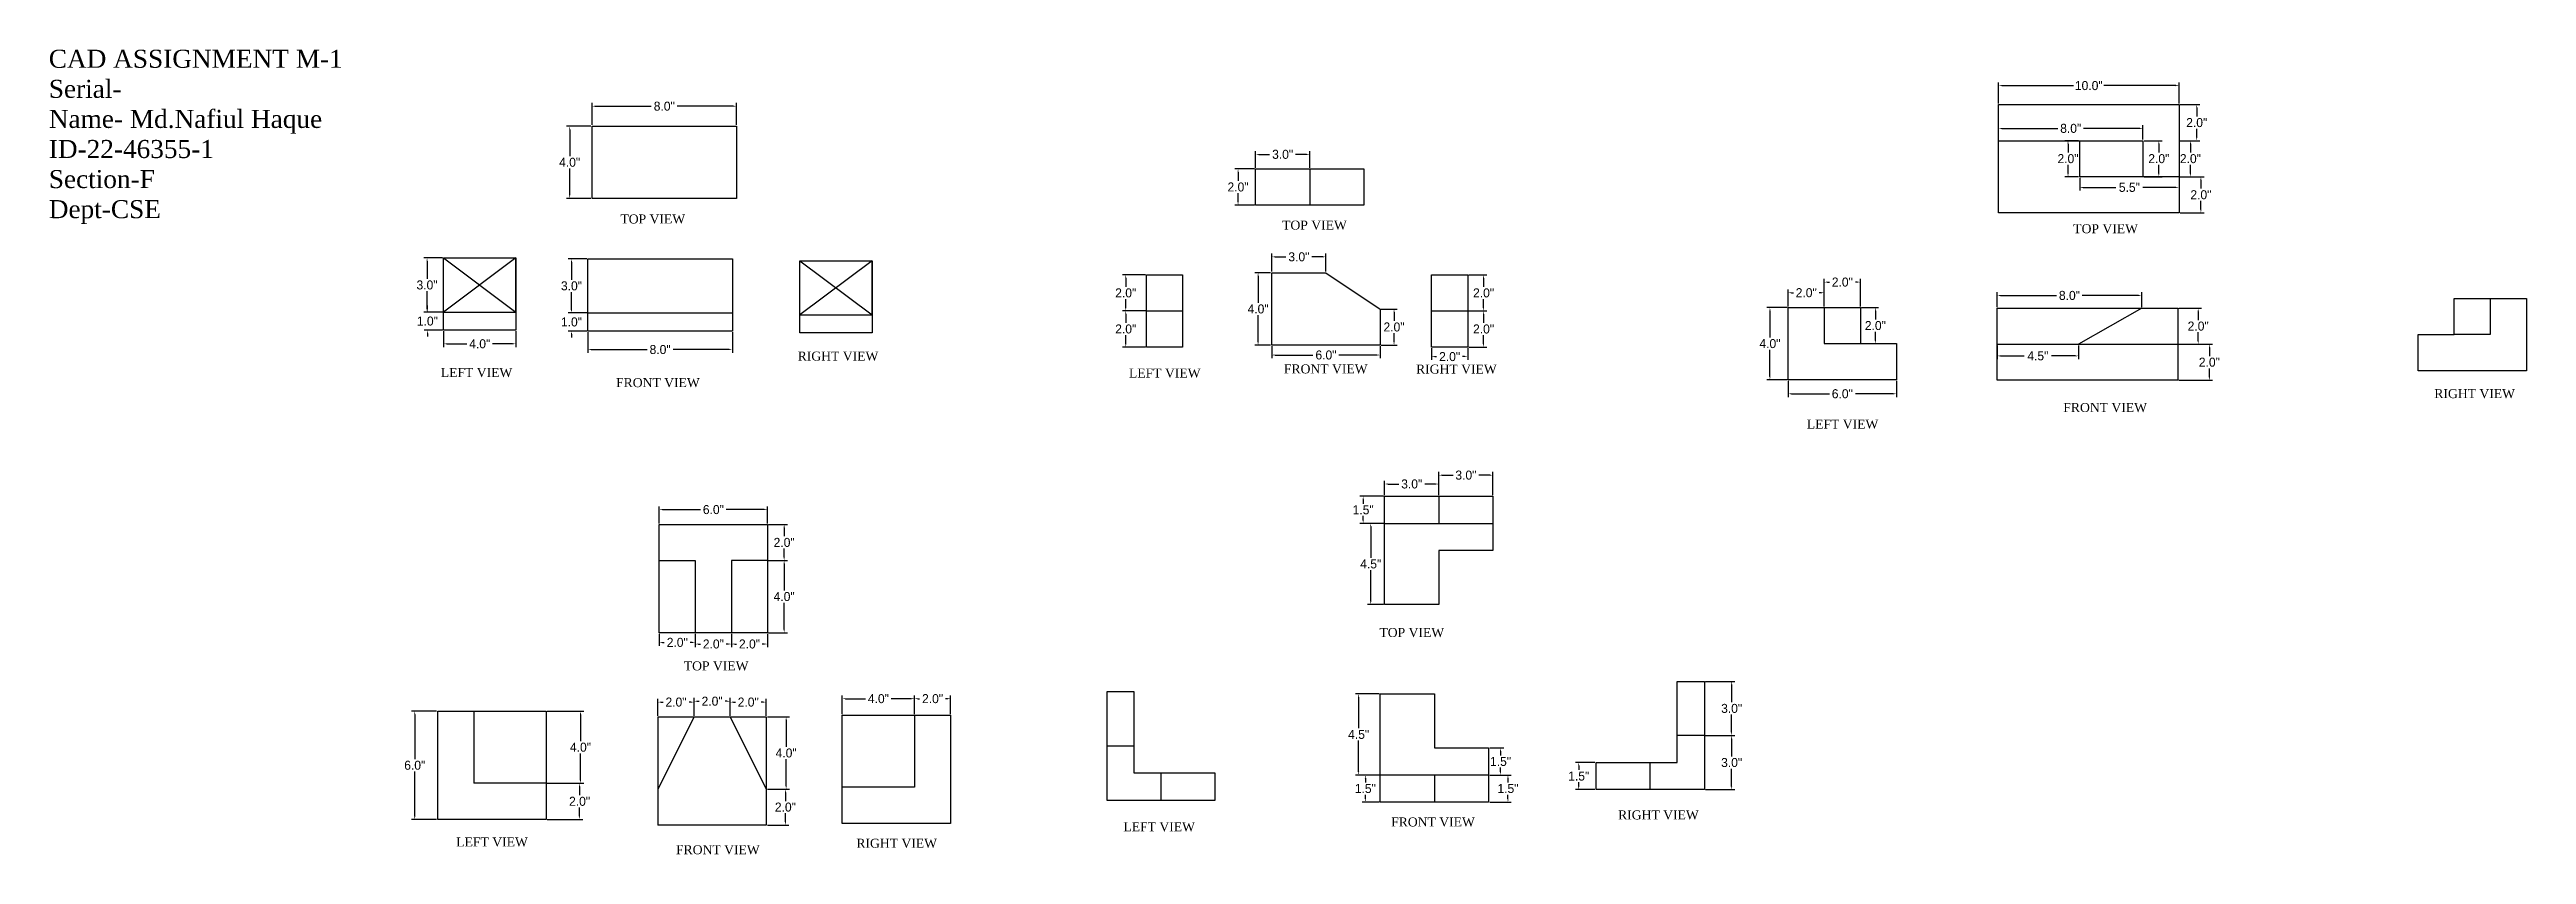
# Model space of a CAD drawing. Header units: inches. Extents: x 5 to 143, y -1 to 44.
import ezdxf

# ---------------------------------------------------------------- set-up
doc = ezdxf.new("R2010")
doc.units = ezdxf.units.IN
doc.header["$MEASUREMENT"] = 0
doc.styles.add('style1', font='txt.shx')
doc.dimstyles.get("Standard").update_dxf_attribs({"dimtxt": 0.5, "dimasz": 0.18, "dimexe": 0.18, "dimexo": 0.0625, "dimgap": 0.09, "dimtad": 0, "dimtih": 1, "dimtoh": 1, "dimdec": 1, "dimzin": 0, "dimdsep": 46, "dimlunit": 3, "dimtxsty": 'Standard', "dimcen": 0.09, "dimclrt": 6, "dimadec": 0, "dimazin": 0, "dimtfac": 1, "dimtdec": 1, "dimtofl": 0, "dimtmove": 0, "dimatfit": 3, "dimfxl": 0, "dimtolj": 1, "dimtzin": 0, "dimarcsym": 0})

msp = doc.modelspace()

# ---------------------------------------------------------------- texts
at = {"attachment_point": 1, "style": 'style1'}
for s, insert, char_height, width in [('{\\fTimes New Roman|b0|i0|c0|p18;CAD ASSIGNMENT M-1\\PSerial-\\PName- Md.Nafiul Haque\\PID-22-46355-1\\PSection-F\\PDept-CSE}', (5.42, 43.7), 1, 28.0883), ('{\\fTimes New Roman|b0|i0|c0|p18;TOP VIEW}', (37.08, 34.57), 0.5, 28.4854), ('{\\fTimes New Roman|b0|i0|c0|p18;TOP VIEW}', (73.73, 34.23), 0.5, 28.4854), ('{\\fTimes New Roman|b0|i0|c0|p18;TOP VIEW}', (117.55, 34.03), 0.5, 28.4854), ('{\\fTimes New Roman|b0|i0|c0|p18;RIGHT VIEW}', (46.9, 26.97), 0.5, 16.4992), ('{\\fTimes New Roman|b0|i0|c0|p18;FRONT VIEW}', (73.83, 26.26), 0.5, 11.598), ('{\\fTimes New Roman|b0|i0|c0|p18;RIGHT VIEW}', (81.15, 26.25), 0.5, 16.4992), ('{\\fTimes New Roman|b0|i0|c0|p18;LEFT VIEW}', (27.13, 26.06), 0.5, 21.8857), ('{\\fTimes New Roman|b0|i0|c0|p18;FRONT VIEW}', (36.84, 25.5), 0.5, 11.598), ('{\\fTimes New Roman|b0|i0|c0|p18;LEFT VIEW}', (65.25, 26.03), 0.5, 21.8857), ('{\\fTimes New Roman|b0|i0|c0|p18;RIGHT VIEW}', (137.55, 24.89), 0.5, 16.4992), ('{\\fTimes New Roman|b0|i0|c0|p18;FRONT VIEW}', (117, 24.12), 0.5, 11.598), ('{\\fTimes New Roman|b0|i0|c0|p18;LEFT VIEW}', (102.79, 23.2), 0.5, 21.8857), ('{\\fTimes New Roman|b0|i0|c0|p18;TOP VIEW}', (79.12, 11.65), 0.5, 28.4854), ('{\\fTimes New Roman|b0|i0|c0|p18;TOP VIEW}', (40.59, 9.8), 0.5, 28.4854), ('{\\fTimes New Roman|b0|i0|c0|p18;RIGHT VIEW}', (92.34, 1.54), 0.5, 16.4992), ('{\\fTimes New Roman|b0|i0|c0|p18;LEFT VIEW}', (27.99, 0.04), 0.5, 21.8857), ('{\\fTimes New Roman|b0|i0|c0|p18;LEFT VIEW}', (64.94, 0.88), 0.5, 21.8857), ('{\\fTimes New Roman|b0|i0|c0|p18;FRONT VIEW}', (79.77, 1.15), 0.5, 11.598), ('{\\fTimes New Roman|b0|i0|c0|p18;FRONT VIEW}', (40.16, -0.39), 0.5, 11.598), ('{\\fTimes New Roman|b0|i0|c0|p18;RIGHT VIEW}', (50.15, -0.03), 0.5, 16.4992)]:
    msp.add_mtext(s, dxfattribs=dict(at, insert=insert, char_height=char_height, width=width))

# ---------------------------------------------------------------- blocks, each defined once
blk = doc.blocks.new('*D1')
at = {"color": 0, "lineweight": -2}
for p, q in [((35.28, 28.05), (35.28, 26.9)), ((43.28, 28.05), (43.28, 26.9)), ((35.46, 27.08), (38.57, 27.08)), ((43.1, 27.08), (40, 27.08))]:
    blk.add_line(p, q, dxfattribs=at)
at = {"color": 0}
for points in [[(35.46, 27.11), (35.46, 27.05), (35.28, 27.08)], [(43.1, 27.11), (43.1, 27.05), (43.28, 27.08)]]:
    blk.add_solid(points, dxfattribs=at)
at = {"layer": 'Defpoints', "color": 0}
for p in [(35.28, 28.11), (43.28, 28.11), (43.28, 27.08)]:
    blk.add_point(p, dxfattribs=at)
at = {"color": 6, "insert": (39.28, 27.08), "char_height": 0.5, "attachment_point": 5}
blk.add_mtext('\\A1;8.0"', dxfattribs=at)
blk = doc.blocks.new('*D2')
at = {"color": 0, "lineweight": -2}
for p, q in [((35.22, 29.11), (34.19, 29.11)), ((34.37, 29.29), (34.37, 29.47)), ((35.22, 28.11), (34.19, 28.11)), ((34.37, 27.93), (34.37, 27.75))]:
    blk.add_line(p, q, dxfattribs=at)
at = {"color": 0}
for points in [[(34.34, 29.29), (34.4, 29.29), (34.37, 29.11)], [(34.34, 27.93), (34.4, 27.93), (34.37, 28.11)]]:
    blk.add_solid(points, dxfattribs=at)
at = {"layer": 'Defpoints', "color": 0}
for p in [(35.28, 29.11), (34.37, 28.11), (35.28, 28.11)]:
    blk.add_point(p, dxfattribs=at)
at = {"color": 6, "insert": (34.37, 28.61), "char_height": 0.5, "attachment_point": 5}
blk.add_mtext('\\A1;1.0"', dxfattribs=at)
blk = doc.blocks.new('*D3')
at = {"color": 0, "lineweight": -2}
for p, q in [((35.22, 32.11), (34.19, 32.11)), ((34.37, 31.93), (34.37, 30.95)), ((34.37, 29.29), (34.37, 30.27)), ((35.22, 29.11), (34.19, 29.11))]:
    blk.add_line(p, q, dxfattribs=at)
at = {"color": 0}
for points in [[(34.34, 31.93), (34.4, 31.93), (34.37, 32.11)], [(34.34, 29.29), (34.4, 29.29), (34.37, 29.11)]]:
    blk.add_solid(points, dxfattribs=at)
at = {"layer": 'Defpoints', "color": 0}
for p in [(35.28, 32.11), (34.37, 29.11), (35.28, 29.11)]:
    blk.add_point(p, dxfattribs=at)
at = {"color": 6, "insert": (34.37, 30.61), "char_height": 0.5, "attachment_point": 5}
blk.add_mtext('\\A1;3.0"', dxfattribs=at)
blk = doc.blocks.new('*D4')
at = {"color": 0, "lineweight": -2}
for p, q in [((35.51, 39.53), (35.51, 40.75)), ((35.69, 40.57), (38.79, 40.57)), ((43.33, 40.57), (40.22, 40.57)), ((43.51, 39.53), (43.51, 40.75))]:
    blk.add_line(p, q, dxfattribs=at)
at = {"color": 0}
for points in [[(35.69, 40.6), (35.69, 40.54), (35.51, 40.57)], [(43.33, 40.6), (43.33, 40.54), (43.51, 40.57)]]:
    blk.add_solid(points, dxfattribs=at)
at = {"layer": 'Defpoints', "color": 0}
for p in [(43.51, 40.57), (35.51, 39.46), (43.51, 39.46)]:
    blk.add_point(p, dxfattribs=at)
at = {"color": 6, "insert": (39.51, 40.57), "char_height": 0.5, "attachment_point": 5}
blk.add_mtext('\\A1;8.0"', dxfattribs=at)
blk = doc.blocks.new('*D5')
at = {"color": 0, "lineweight": -2}
for p, q in [((35.44, 39.46), (34.09, 39.46)), ((34.27, 39.28), (34.27, 37.8)), ((34.27, 35.64), (34.27, 37.12)), ((35.44, 35.46), (34.09, 35.46))]:
    blk.add_line(p, q, dxfattribs=at)
at = {"color": 0}
for points in [[(34.24, 39.28), (34.3, 39.28), (34.27, 39.46)], [(34.24, 35.64), (34.3, 35.64), (34.27, 35.46)]]:
    blk.add_solid(points, dxfattribs=at)
at = {"layer": 'Defpoints', "color": 0}
for p in [(35.51, 39.46), (34.27, 35.46), (35.51, 35.46)]:
    blk.add_point(p, dxfattribs=at)
at = {"color": 6, "insert": (34.27, 37.46), "char_height": 0.5, "attachment_point": 5}
blk.add_mtext('\\A1;4.0"', dxfattribs=at)
blk = doc.blocks.new('*D6')
at = {"color": 0, "lineweight": -2}
for p, q in [((27.22, 32.16), (26.19, 32.16)), ((26.37, 31.98), (26.37, 31)), ((26.37, 29.34), (26.37, 30.32)), ((27.22, 29.16), (26.19, 29.16))]:
    blk.add_line(p, q, dxfattribs=at)
at = {"color": 0}
for points in [[(26.34, 31.98), (26.4, 31.98), (26.37, 32.16)], [(26.34, 29.34), (26.4, 29.34), (26.37, 29.16)]]:
    blk.add_solid(points, dxfattribs=at)
at = {"layer": 'Defpoints', "color": 0}
for p in [(26.37, 32.16), (27.29, 32.16), (27.29, 29.16)]:
    blk.add_point(p, dxfattribs=at)
at = {"color": 6, "insert": (26.37, 30.66), "char_height": 0.5, "attachment_point": 5}
blk.add_mtext('\\A1;3.0"', dxfattribs=at)
blk = doc.blocks.new('*D8')
at = {"color": 0, "lineweight": -2}
for p, q in [((27.22, 29.16), (26.21, 29.16)), ((26.39, 29.34), (26.39, 29.52)), ((27.22, 28.16), (26.21, 28.16)), ((26.39, 27.98), (26.39, 27.8))]:
    blk.add_line(p, q, dxfattribs=at)
at = {"color": 0}
for points in [[(26.36, 29.34), (26.42, 29.34), (26.39, 29.16)], [(26.36, 27.98), (26.42, 27.98), (26.39, 28.16)]]:
    blk.add_solid(points, dxfattribs=at)
at = {"layer": 'Defpoints', "color": 0}
for p in [(26.39, 29.16), (27.29, 29.16), (27.29, 28.16)]:
    blk.add_point(p, dxfattribs=at)
at = {"color": 6, "insert": (26.39, 28.66), "char_height": 0.5, "attachment_point": 5}
blk.add_mtext('\\A1;1.0"', dxfattribs=at)
blk = doc.blocks.new('*D9')
at = {"color": 0, "lineweight": -2}
for p, q in [((27.29, 28.1), (27.29, 27.22)), ((31.29, 28.1), (31.29, 27.22)), ((27.47, 27.4), (28.57, 27.4)), ((31.11, 27.4), (30, 27.4))]:
    blk.add_line(p, q, dxfattribs=at)
at = {"color": 0}
for points in [[(27.47, 27.43), (27.47, 27.37), (27.29, 27.4)], [(31.11, 27.43), (31.11, 27.37), (31.29, 27.4)]]:
    blk.add_solid(points, dxfattribs=at)
at = {"layer": 'Defpoints', "color": 0}
for p in [(27.29, 28.16), (31.29, 28.16), (31.29, 27.4)]:
    blk.add_point(p, dxfattribs=at)
at = {"color": 6, "insert": (29.29, 27.4), "char_height": 0.5, "attachment_point": 5}
blk.add_mtext('\\A1;4.0"', dxfattribs=at)
blk = doc.blocks.new('*D10')
at = {"color": 0, "lineweight": -2, "ltscale": 2}
for p, q in [((72.26, 37.16), (72.26, 38.08)), ((72.44, 37.9), (73.04, 37.9)), ((75.08, 37.9), (74.47, 37.9)), ((75.26, 37.16), (75.26, 38.08))]:
    blk.add_line(p, q, dxfattribs=at)
at = {"color": 0, "ltscale": 2}
for points in [[(72.44, 37.93), (72.44, 37.87), (72.26, 37.9)], [(75.08, 37.93), (75.08, 37.87), (75.26, 37.9)]]:
    blk.add_solid(points, dxfattribs=at)
at = {"layer": 'Defpoints', "color": 0, "ltscale": 2}
for p in [(72.26, 37.09), (75.26, 37.9), (75.26, 37.09)]:
    blk.add_point(p, dxfattribs=at)
at = {"color": 6, "ltscale": 2, "insert": (73.76, 37.9), "char_height": 0.5, "attachment_point": 5}
blk.add_mtext('\\A1;3.0"', dxfattribs=at)
blk = doc.blocks.new('*D11')
at = {"color": 0, "lineweight": -2, "ltscale": 2}
for p, q in [((72.2, 37.09), (71.11, 37.09)), ((71.29, 36.91), (71.29, 36.43)), ((71.29, 35.27), (71.29, 35.75)), ((72.2, 35.09), (71.11, 35.09))]:
    blk.add_line(p, q, dxfattribs=at)
at = {"color": 0, "ltscale": 2}
for points in [[(71.26, 36.91), (71.32, 36.91), (71.29, 37.09)], [(71.26, 35.27), (71.32, 35.27), (71.29, 35.09)]]:
    blk.add_solid(points, dxfattribs=at)
at = {"layer": 'Defpoints', "color": 0, "ltscale": 2}
for p in [(71.29, 37.09), (72.26, 37.09), (72.26, 35.09)]:
    blk.add_point(p, dxfattribs=at)
at = {"color": 6, "ltscale": 2, "insert": (71.29, 36.09), "char_height": 0.5, "attachment_point": 5}
blk.add_mtext('\\A1;2.0"', dxfattribs=at)
blk = doc.blocks.new('*D12')
at = {"color": 0, "lineweight": -2, "ltscale": 2}
for p, q in [((66.16, 31.22), (64.89, 31.22)), ((65.07, 31.04), (65.07, 30.56)), ((66.16, 29.22), (64.89, 29.22)), ((65.07, 29.4), (65.07, 29.88))]:
    blk.add_line(p, q, dxfattribs=at)
at = {"color": 0, "ltscale": 2}
for points in [[(65.04, 31.04), (65.1, 31.04), (65.07, 31.22)], [(65.04, 29.4), (65.1, 29.4), (65.07, 29.22)]]:
    blk.add_solid(points, dxfattribs=at)
at = {"layer": 'Defpoints', "color": 0, "ltscale": 2}
for p in [(66.22, 31.22), (65.07, 29.22), (66.22, 29.22)]:
    blk.add_point(p, dxfattribs=at)
at = {"color": 6, "ltscale": 2, "insert": (65.07, 30.22), "char_height": 0.5, "attachment_point": 5}
blk.add_mtext('\\A1;2.0"', dxfattribs=at)
blk = doc.blocks.new('*D13')
at = {"color": 0, "lineweight": -2, "ltscale": 2}
for p, q in [((66.16, 29.22), (64.89, 29.22)), ((65.07, 29.04), (65.07, 28.56)), ((65.07, 27.4), (65.07, 27.88)), ((66.16, 27.22), (64.89, 27.22))]:
    blk.add_line(p, q, dxfattribs=at)
at = {"color": 0, "ltscale": 2}
for points in [[(65.04, 29.04), (65.1, 29.04), (65.07, 29.22)], [(65.04, 27.4), (65.1, 27.4), (65.07, 27.22)]]:
    blk.add_solid(points, dxfattribs=at)
at = {"layer": 'Defpoints', "color": 0, "ltscale": 2}
for p in [(65.07, 29.22), (66.22, 29.22), (66.22, 27.22)]:
    blk.add_point(p, dxfattribs=at)
at = {"color": 6, "ltscale": 2, "insert": (65.07, 28.22), "char_height": 0.5, "attachment_point": 5}
blk.add_mtext('\\A1;2.0"', dxfattribs=at)
blk = doc.blocks.new('*D14')
at = {"color": 0, "lineweight": -2, "ltscale": 2}
for p, q in [((73.16, 27.27), (73.16, 26.6)), ((73.34, 26.78), (75.44, 26.78)), ((78.98, 26.78), (76.87, 26.78)), ((79.16, 27.27), (79.16, 26.6))]:
    blk.add_line(p, q, dxfattribs=at)
at = {"color": 0, "ltscale": 2}
for points in [[(73.34, 26.81), (73.34, 26.75), (73.16, 26.78)], [(78.98, 26.81), (78.98, 26.75), (79.16, 26.78)]]:
    blk.add_solid(points, dxfattribs=at)
at = {"layer": 'Defpoints', "color": 0, "ltscale": 2}
for p in [(73.16, 27.33), (73.16, 26.78), (79.16, 27.33)]:
    blk.add_point(p, dxfattribs=at)
at = {"color": 6, "ltscale": 2, "insert": (76.16, 26.78), "char_height": 0.5, "attachment_point": 5}
blk.add_mtext('\\A1;6.0"', dxfattribs=at)
blk = doc.blocks.new('*D15')
at = {"color": 0, "lineweight": -2, "ltscale": 2}
for p, q in [((73.09, 31.33), (72.22, 31.33)), ((72.4, 31.15), (72.4, 29.67)), ((72.4, 27.51), (72.4, 28.99)), ((73.09, 27.33), (72.22, 27.33))]:
    blk.add_line(p, q, dxfattribs=at)
at = {"color": 0, "ltscale": 2}
for points in [[(72.37, 31.15), (72.43, 31.15), (72.4, 31.33)], [(72.37, 27.51), (72.43, 27.51), (72.4, 27.33)]]:
    blk.add_solid(points, dxfattribs=at)
at = {"layer": 'Defpoints', "color": 0, "ltscale": 2}
for p in [(72.4, 31.33), (73.16, 31.33), (73.16, 27.33)]:
    blk.add_point(p, dxfattribs=at)
at = {"color": 6, "ltscale": 2, "insert": (72.4, 29.33), "char_height": 0.5, "attachment_point": 5}
blk.add_mtext('\\A1;4.0"', dxfattribs=at)
blk = doc.blocks.new('*D16')
at = {"color": 0, "lineweight": -2, "ltscale": 2}
for p, q in [((73.16, 31.4), (73.16, 32.4)), ((73.34, 32.22), (73.94, 32.22)), ((75.98, 32.22), (75.37, 32.22)), ((76.16, 31.4), (76.16, 32.4))]:
    blk.add_line(p, q, dxfattribs=at)
at = {"color": 0, "ltscale": 2}
for points in [[(73.34, 32.25), (73.34, 32.19), (73.16, 32.22)], [(75.98, 32.25), (75.98, 32.19), (76.16, 32.22)]]:
    blk.add_solid(points, dxfattribs=at)
at = {"layer": 'Defpoints', "color": 0, "ltscale": 2}
for p in [(76.16, 32.22), (73.16, 31.33), (76.16, 31.33)]:
    blk.add_point(p, dxfattribs=at)
at = {"color": 6, "ltscale": 2, "insert": (74.66, 32.22), "char_height": 0.5, "attachment_point": 5}
blk.add_mtext('\\A1;3.0"', dxfattribs=at)
blk = doc.blocks.new('*D17')
at = {"color": 0, "lineweight": -2, "ltscale": 2}
for p, q in [((79.22, 29.33), (80.11, 29.33)), ((79.93, 29.15), (79.93, 28.67)), ((79.93, 27.51), (79.93, 27.99)), ((79.22, 27.33), (80.11, 27.33))]:
    blk.add_line(p, q, dxfattribs=at)
at = {"color": 0, "ltscale": 2}
for points in [[(79.9, 29.15), (79.96, 29.15), (79.93, 29.33)], [(79.9, 27.51), (79.96, 27.51), (79.93, 27.33)]]:
    blk.add_solid(points, dxfattribs=at)
at = {"layer": 'Defpoints', "color": 0, "ltscale": 2}
for p in [(79.16, 29.33), (79.93, 29.33), (79.16, 27.33)]:
    blk.add_point(p, dxfattribs=at)
at = {"color": 6, "ltscale": 2, "insert": (79.93, 28.33), "char_height": 0.5, "attachment_point": 5}
blk.add_mtext('\\A1;2.0"', dxfattribs=at)
blk = doc.blocks.new('*D18')
at = {"color": 0, "lineweight": -2, "ltscale": 2}
for p, q in [((84.07, 31.22), (85.07, 31.22)), ((84.89, 31.04), (84.89, 30.56)), ((84.07, 29.22), (85.07, 29.22)), ((84.89, 29.4), (84.89, 29.88))]:
    blk.add_line(p, q, dxfattribs=at)
at = {"color": 0, "ltscale": 2}
for points in [[(84.86, 31.04), (84.92, 31.04), (84.89, 31.22)], [(84.86, 29.4), (84.92, 29.4), (84.89, 29.22)]]:
    blk.add_solid(points, dxfattribs=at)
at = {"layer": 'Defpoints', "color": 0, "ltscale": 2}
for p in [(84.01, 31.22), (84.01, 29.22), (84.89, 29.22)]:
    blk.add_point(p, dxfattribs=at)
at = {"color": 6, "ltscale": 2, "insert": (84.89, 30.22), "char_height": 0.5, "attachment_point": 5}
blk.add_mtext('\\A1;2.0"', dxfattribs=at)
blk = doc.blocks.new('*D19')
at = {"color": 0, "lineweight": -2, "ltscale": 2}
for p, q in [((84.07, 29.22), (85.07, 29.22)), ((84.89, 29.04), (84.89, 28.56)), ((84.89, 27.4), (84.89, 27.88)), ((84.07, 27.22), (85.07, 27.22))]:
    blk.add_line(p, q, dxfattribs=at)
at = {"color": 0, "ltscale": 2}
for points in [[(84.86, 29.04), (84.92, 29.04), (84.89, 29.22)], [(84.86, 27.4), (84.92, 27.4), (84.89, 27.22)]]:
    blk.add_solid(points, dxfattribs=at)
at = {"layer": 'Defpoints', "color": 0, "ltscale": 2}
for p in [(84.01, 29.22), (84.89, 29.22), (84.01, 27.22)]:
    blk.add_point(p, dxfattribs=at)
at = {"color": 6, "ltscale": 2, "insert": (84.89, 28.22), "char_height": 0.5, "attachment_point": 5}
blk.add_mtext('\\A1;2.0"', dxfattribs=at)
blk = doc.blocks.new('*D20')
at = {"color": 0, "lineweight": -2, "ltscale": 2}
for p, q in [((82.01, 27.16), (82.01, 26.51)), ((82.19, 26.69), (82.29, 26.69)), ((83.83, 26.69), (83.72, 26.69)), ((84.01, 27.16), (84.01, 26.51))]:
    blk.add_line(p, q, dxfattribs=at)
at = {"color": 0, "ltscale": 2}
for points in [[(82.19, 26.72), (82.19, 26.66), (82.01, 26.69)], [(83.83, 26.72), (83.83, 26.66), (84.01, 26.69)]]:
    blk.add_solid(points, dxfattribs=at)
at = {"layer": 'Defpoints', "color": 0, "ltscale": 2}
for p in [(82.01, 27.22), (82.01, 26.69), (84.01, 27.22)]:
    blk.add_point(p, dxfattribs=at)
at = {"color": 6, "ltscale": 2, "insert": (83.01, 26.69), "char_height": 0.5, "attachment_point": 5}
blk.add_mtext('\\A1;2.0"', dxfattribs=at)
blk = doc.blocks.new('*D21')
at = {"color": 0, "lineweight": -2, "ltscale": 2}
for p, q in [((39.23, 17.45), (39.23, 18.39)), ((39.41, 18.21), (41.51, 18.21)), ((45.05, 18.21), (42.94, 18.21)), ((45.23, 17.45), (45.23, 18.39))]:
    blk.add_line(p, q, dxfattribs=at)
at = {"color": 0, "ltscale": 2}
for points in [[(39.41, 18.24), (39.41, 18.18), (39.23, 18.21)], [(45.05, 18.24), (45.05, 18.18), (45.23, 18.21)]]:
    blk.add_solid(points, dxfattribs=at)
at = {"layer": 'Defpoints', "color": 0, "ltscale": 2}
for p in [(39.23, 18.21), (39.23, 17.39), (45.23, 17.39)]:
    blk.add_point(p, dxfattribs=at)
at = {"color": 6, "ltscale": 2, "insert": (42.23, 18.21), "char_height": 0.5, "attachment_point": 5}
blk.add_mtext('\\A1;6.0"', dxfattribs=at)
blk = doc.blocks.new('*D22')
at = {"color": 0, "lineweight": -2, "ltscale": 2}
for p, q in [((45.29, 17.39), (46.33, 17.39)), ((46.15, 17.21), (46.15, 16.73)), ((45.29, 15.39), (46.33, 15.39)), ((46.15, 15.57), (46.15, 16.05))]:
    blk.add_line(p, q, dxfattribs=at)
at = {"color": 0, "ltscale": 2}
for points in [[(46.12, 17.21), (46.18, 17.21), (46.15, 17.39)], [(46.12, 15.57), (46.18, 15.57), (46.15, 15.39)]]:
    blk.add_solid(points, dxfattribs=at)
at = {"layer": 'Defpoints', "color": 0, "ltscale": 2}
for p in [(45.23, 17.39), (46.15, 17.39), (45.23, 15.39)]:
    blk.add_point(p, dxfattribs=at)
at = {"color": 6, "ltscale": 2, "insert": (46.15, 16.39), "char_height": 0.5, "attachment_point": 5}
blk.add_mtext('\\A1;2.0"', dxfattribs=at)
blk = doc.blocks.new('*D23')
at = {"color": 0, "lineweight": -2, "ltscale": 2}
for p, q in [((45.29, 15.39), (46.33, 15.39)), ((46.15, 15.21), (46.15, 13.73)), ((46.15, 11.57), (46.15, 13.05)), ((45.29, 11.39), (46.33, 11.39))]:
    blk.add_line(p, q, dxfattribs=at)
at = {"color": 0, "ltscale": 2}
for points in [[(46.12, 15.21), (46.18, 15.21), (46.15, 15.39)], [(46.12, 11.57), (46.18, 11.57), (46.15, 11.39)]]:
    blk.add_solid(points, dxfattribs=at)
at = {"layer": 'Defpoints', "color": 0, "ltscale": 2}
for p in [(45.23, 15.39), (46.15, 15.39), (45.23, 11.39)]:
    blk.add_point(p, dxfattribs=at)
at = {"color": 6, "ltscale": 2, "insert": (46.15, 13.39), "char_height": 0.5, "attachment_point": 5}
blk.add_mtext('\\A1;4.0"', dxfattribs=at)
blk = doc.blocks.new('*D24')
at = {"color": 0, "lineweight": -2, "ltscale": 2}
for p, q in [((39.23, 11.32), (39.23, 10.67)), ((41.23, 11.32), (41.23, 10.67)), ((39.41, 10.85), (39.51, 10.85)), ((41.05, 10.85), (40.94, 10.85))]:
    blk.add_line(p, q, dxfattribs=at)
at = {"color": 0, "ltscale": 2}
for points in [[(39.41, 10.88), (39.41, 10.82), (39.23, 10.85)], [(41.05, 10.88), (41.05, 10.82), (41.23, 10.85)]]:
    blk.add_solid(points, dxfattribs=at)
at = {"layer": 'Defpoints', "color": 0, "ltscale": 2}
for p in [(39.23, 11.39), (41.23, 11.39), (41.23, 10.85)]:
    blk.add_point(p, dxfattribs=at)
at = {"color": 6, "ltscale": 2, "insert": (40.23, 10.85), "char_height": 0.5, "attachment_point": 5}
blk.add_mtext('\\A1;2.0"', dxfattribs=at)
blk = doc.blocks.new('*D25')
at = {"color": 0, "lineweight": -2, "ltscale": 2}
for p, q in [((41.23, 11.32), (41.23, 10.58)), ((43.23, 11.32), (43.23, 10.58)), ((41.41, 10.76), (41.51, 10.76)), ((43.05, 10.76), (42.94, 10.76))]:
    blk.add_line(p, q, dxfattribs=at)
at = {"color": 0, "ltscale": 2}
for points in [[(41.41, 10.79), (41.41, 10.73), (41.23, 10.76)], [(43.05, 10.79), (43.05, 10.73), (43.23, 10.76)]]:
    blk.add_solid(points, dxfattribs=at)
at = {"layer": 'Defpoints', "color": 0, "ltscale": 2}
for p in [(41.23, 11.39), (43.23, 11.39), (43.23, 10.76)]:
    blk.add_point(p, dxfattribs=at)
at = {"color": 6, "ltscale": 2, "insert": (42.23, 10.76), "char_height": 0.5, "attachment_point": 5}
blk.add_mtext('\\A1;2.0"', dxfattribs=at)
blk = doc.blocks.new('*D26')
at = {"color": 0, "lineweight": -2, "ltscale": 2}
for p, q in [((43.23, 11.32), (43.23, 10.58)), ((45.23, 11.32), (45.23, 10.58)), ((43.41, 10.76), (43.51, 10.76)), ((45.05, 10.76), (44.94, 10.76))]:
    blk.add_line(p, q, dxfattribs=at)
at = {"color": 0, "ltscale": 2}
for points in [[(43.41, 10.79), (43.41, 10.73), (43.23, 10.76)], [(45.05, 10.79), (45.05, 10.73), (45.23, 10.76)]]:
    blk.add_solid(points, dxfattribs=at)
at = {"layer": 'Defpoints', "color": 0, "ltscale": 2}
for p in [(43.23, 11.39), (45.23, 11.39), (43.23, 10.76)]:
    blk.add_point(p, dxfattribs=at)
at = {"color": 6, "ltscale": 2, "insert": (44.23, 10.76), "char_height": 0.5, "attachment_point": 5}
blk.add_mtext('\\A1;2.0"', dxfattribs=at)
blk = doc.blocks.new('*D27')
at = {"color": 0, "lineweight": -2, "ltscale": 2}
for p, q in [((33.02, 7.04), (35.05, 7.04)), ((34.87, 6.86), (34.87, 5.38)), ((34.87, 3.22), (34.87, 4.7)), ((33.02, 3.04), (35.05, 3.04))]:
    blk.add_line(p, q, dxfattribs=at)
at = {"color": 0, "ltscale": 2}
for points in [[(34.84, 6.86), (34.9, 6.86), (34.87, 7.04)], [(34.84, 3.22), (34.9, 3.22), (34.87, 3.04)]]:
    blk.add_solid(points, dxfattribs=at)
at = {"layer": 'Defpoints', "color": 0, "ltscale": 2}
for p in [(32.96, 7.04), (32.96, 3.04), (34.87, 3.04)]:
    blk.add_point(p, dxfattribs=at)
at = {"color": 6, "ltscale": 2, "insert": (34.87, 5.04), "char_height": 0.5, "attachment_point": 5}
blk.add_mtext('\\A1;4.0"', dxfattribs=at)
blk = doc.blocks.new('*D28')
at = {"color": 0, "lineweight": -2, "ltscale": 2}
for p, q in [((33.02, 3.04), (35, 3.04)), ((34.82, 2.86), (34.82, 2.38)), ((34.82, 1.22), (34.82, 1.7)), ((33.02, 1.04), (35, 1.04))]:
    blk.add_line(p, q, dxfattribs=at)
at = {"color": 0, "ltscale": 2}
for points in [[(34.79, 2.86), (34.85, 2.86), (34.82, 3.04)], [(34.79, 1.22), (34.85, 1.22), (34.82, 1.04)]]:
    blk.add_solid(points, dxfattribs=at)
at = {"layer": 'Defpoints', "color": 0, "ltscale": 2}
for p in [(32.96, 3.04), (34.82, 3.04), (32.96, 1.04)]:
    blk.add_point(p, dxfattribs=at)
at = {"color": 6, "ltscale": 2, "insert": (34.82, 2.04), "char_height": 0.5, "attachment_point": 5}
blk.add_mtext('\\A1;2.0"', dxfattribs=at)
blk = doc.blocks.new('*D29')
at = {"color": 0, "lineweight": -2, "ltscale": 2}
for p, q in [((26.9, 7.04), (25.51, 7.04)), ((25.69, 6.86), (25.69, 4.38)), ((25.69, 1.22), (25.69, 3.7)), ((26.9, 1.04), (25.51, 1.04))]:
    blk.add_line(p, q, dxfattribs=at)
at = {"color": 0, "ltscale": 2}
for points in [[(25.66, 6.86), (25.72, 6.86), (25.69, 7.04)], [(25.66, 1.22), (25.72, 1.22), (25.69, 1.04)]]:
    blk.add_solid(points, dxfattribs=at)
at = {"layer": 'Defpoints', "color": 0, "ltscale": 2}
for p in [(25.69, 7.04), (26.96, 7.04), (26.96, 1.04)]:
    blk.add_point(p, dxfattribs=at)
at = {"color": 6, "ltscale": 2, "insert": (25.69, 4.04), "char_height": 0.5, "attachment_point": 5}
blk.add_mtext('\\A1;6.0"', dxfattribs=at)
blk = doc.blocks.new('*D30')
at = {"color": 0, "lineweight": -2, "ltscale": 2}
for p, q in [((39.16, 6.79), (39.16, 7.72)), ((39.34, 7.54), (39.45, 7.54)), ((40.98, 7.54), (40.88, 7.54)), ((41.16, 6.79), (41.16, 7.72))]:
    blk.add_line(p, q, dxfattribs=at)
at = {"color": 0, "ltscale": 2}
for points in [[(39.34, 7.57), (39.34, 7.51), (39.16, 7.54)], [(40.98, 7.57), (40.98, 7.51), (41.16, 7.54)]]:
    blk.add_solid(points, dxfattribs=at)
at = {"layer": 'Defpoints', "color": 0, "ltscale": 2}
for p in [(41.16, 7.54), (39.16, 6.72), (41.16, 6.72)]:
    blk.add_point(p, dxfattribs=at)
at = {"color": 6, "ltscale": 2, "insert": (40.16, 7.54), "char_height": 0.5, "attachment_point": 5}
blk.add_mtext('\\A1;2.0"', dxfattribs=at)
blk = doc.blocks.new('*D31')
at = {"color": 0, "lineweight": -2, "ltscale": 2}
for p, q in [((41.16, 6.79), (41.16, 7.77)), ((41.34, 7.59), (41.45, 7.59)), ((42.98, 7.59), (42.88, 7.59)), ((43.16, 6.79), (43.16, 7.77))]:
    blk.add_line(p, q, dxfattribs=at)
at = {"color": 0, "ltscale": 2}
for points in [[(41.34, 7.62), (41.34, 7.56), (41.16, 7.59)], [(42.98, 7.62), (42.98, 7.56), (43.16, 7.59)]]:
    blk.add_solid(points, dxfattribs=at)
at = {"layer": 'Defpoints', "color": 0, "ltscale": 2}
for p in [(43.16, 7.59), (41.16, 6.72), (43.16, 6.72)]:
    blk.add_point(p, dxfattribs=at)
at = {"color": 6, "ltscale": 2, "insert": (42.16, 7.59), "char_height": 0.5, "attachment_point": 5}
blk.add_mtext('\\A1;2.0"', dxfattribs=at)
blk = doc.blocks.new('*D32')
at = {"color": 0, "lineweight": -2, "ltscale": 2}
for p, q in [((43.16, 6.79), (43.16, 7.72)), ((43.34, 7.54), (43.45, 7.54)), ((44.98, 7.54), (44.88, 7.54)), ((45.16, 6.79), (45.16, 7.72))]:
    blk.add_line(p, q, dxfattribs=at)
at = {"color": 0, "ltscale": 2}
for points in [[(43.34, 7.57), (43.34, 7.51), (43.16, 7.54)], [(44.98, 7.57), (44.98, 7.51), (45.16, 7.54)]]:
    blk.add_solid(points, dxfattribs=at)
at = {"layer": 'Defpoints', "color": 0, "ltscale": 2}
for p in [(45.16, 7.54), (43.16, 6.72), (45.16, 6.72)]:
    blk.add_point(p, dxfattribs=at)
at = {"color": 6, "ltscale": 2, "insert": (44.16, 7.54), "char_height": 0.5, "attachment_point": 5}
blk.add_mtext('\\A1;2.0"', dxfattribs=at)
blk = doc.blocks.new('*D33')
at = {"color": 0, "lineweight": -2, "ltscale": 2}
for p, q in [((45.22, 6.72), (46.44, 6.72)), ((46.26, 6.54), (46.26, 5.06)), ((46.26, 2.9), (46.26, 4.38)), ((45.22, 2.72), (46.44, 2.72))]:
    blk.add_line(p, q, dxfattribs=at)
at = {"color": 0, "ltscale": 2}
for points in [[(46.23, 6.54), (46.29, 6.54), (46.26, 6.72)], [(46.23, 2.9), (46.29, 2.9), (46.26, 2.72)]]:
    blk.add_solid(points, dxfattribs=at)
at = {"layer": 'Defpoints', "color": 0, "ltscale": 2}
for p in [(45.16, 6.72), (45.16, 2.72), (46.26, 2.72)]:
    blk.add_point(p, dxfattribs=at)
at = {"color": 6, "ltscale": 2, "insert": (46.26, 4.72), "char_height": 0.5, "attachment_point": 5}
blk.add_mtext('\\A1;4.0"', dxfattribs=at)
blk = doc.blocks.new('*D34')
at = {"color": 0, "lineweight": -2, "ltscale": 2}
for p, q in [((45.22, 2.72), (46.4, 2.72)), ((46.22, 2.54), (46.22, 2.06)), ((46.22, 0.9), (46.22, 1.38)), ((45.22, 0.72), (46.4, 0.72))]:
    blk.add_line(p, q, dxfattribs=at)
at = {"color": 0, "ltscale": 2}
for points in [[(46.19, 2.54), (46.25, 2.54), (46.22, 2.72)], [(46.19, 0.9), (46.25, 0.9), (46.22, 0.72)]]:
    blk.add_solid(points, dxfattribs=at)
at = {"layer": 'Defpoints', "color": 0, "ltscale": 2}
for p in [(45.16, 2.72), (45.16, 0.72), (46.22, 0.72)]:
    blk.add_point(p, dxfattribs=at)
at = {"color": 6, "ltscale": 2, "insert": (46.22, 1.72), "char_height": 0.5, "attachment_point": 5}
blk.add_mtext('\\A1;2.0"', dxfattribs=at)
blk = doc.blocks.new('*D35')
at = {"color": 0, "lineweight": -2, "ltscale": 2}
for p, q in [((49.37, 6.88), (49.37, 7.91)), ((49.55, 7.73), (50.65, 7.73)), ((53.19, 7.73), (52.08, 7.73)), ((53.37, 6.88), (53.37, 7.91))]:
    blk.add_line(p, q, dxfattribs=at)
at = {"color": 0, "ltscale": 2}
for points in [[(49.55, 7.76), (49.55, 7.7), (49.37, 7.73)], [(53.19, 7.76), (53.19, 7.7), (53.37, 7.73)]]:
    blk.add_solid(points, dxfattribs=at)
at = {"layer": 'Defpoints', "color": 0, "ltscale": 2}
for p in [(49.37, 7.73), (49.37, 6.82), (53.37, 6.82)]:
    blk.add_point(p, dxfattribs=at)
at = {"color": 6, "ltscale": 2, "insert": (51.37, 7.73), "char_height": 0.5, "attachment_point": 5}
blk.add_mtext('\\A1;4.0"', dxfattribs=at)
blk = doc.blocks.new('*D36')
at = {"color": 0, "lineweight": -2, "ltscale": 2}
for p, q in [((53.37, 6.88), (53.37, 7.91)), ((53.55, 7.73), (53.65, 7.73)), ((55.19, 7.73), (55.08, 7.73)), ((55.37, 6.88), (55.37, 7.91))]:
    blk.add_line(p, q, dxfattribs=at)
at = {"color": 0, "ltscale": 2}
for points in [[(53.55, 7.76), (53.55, 7.7), (53.37, 7.73)], [(55.19, 7.76), (55.19, 7.7), (55.37, 7.73)]]:
    blk.add_solid(points, dxfattribs=at)
at = {"layer": 'Defpoints', "color": 0, "ltscale": 2}
for p in [(53.37, 7.73), (53.37, 6.82), (55.37, 6.82)]:
    blk.add_point(p, dxfattribs=at)
at = {"color": 6, "ltscale": 2, "insert": (54.37, 7.73), "char_height": 0.5, "attachment_point": 5}
blk.add_mtext('\\A1;2.0"', dxfattribs=at)
blk = doc.blocks.new('*D37')
at = {"color": 0, "lineweight": -2, "ltscale": 2}
for p, q in [((91.06, 4.19), (89.98, 4.19)), ((90.16, 4.01), (90.16, 3.78)), ((90.16, 2.87), (90.16, 3.1)), ((91.06, 2.69), (89.98, 2.69))]:
    blk.add_line(p, q, dxfattribs=at)
at = {"color": 0, "ltscale": 2}
for points in [[(90.13, 4.01), (90.19, 4.01), (90.16, 4.19)], [(90.13, 2.87), (90.19, 2.87), (90.16, 2.69)]]:
    blk.add_solid(points, dxfattribs=at)
at = {"layer": 'Defpoints', "color": 0, "ltscale": 2}
for p in [(90.16, 4.19), (91.12, 4.19), (91.12, 2.69)]:
    blk.add_point(p, dxfattribs=at)
at = {"color": 6, "ltscale": 2, "insert": (90.16, 3.44), "char_height": 0.5, "attachment_point": 5}
blk.add_mtext('\\A1;1.5"', dxfattribs=at)
blk = doc.blocks.new('*D38')
at = {"color": 0, "lineweight": -2, "ltscale": 2}
for p, q in [((97.18, 5.69), (98.81, 5.69)), ((98.63, 5.51), (98.63, 4.53)), ((98.63, 2.87), (98.63, 3.85)), ((97.18, 2.69), (98.81, 2.69))]:
    blk.add_line(p, q, dxfattribs=at)
at = {"color": 0, "ltscale": 2}
for points in [[(98.6, 5.51), (98.66, 5.51), (98.63, 5.69)], [(98.6, 2.87), (98.66, 2.87), (98.63, 2.69)]]:
    blk.add_solid(points, dxfattribs=at)
at = {"layer": 'Defpoints', "color": 0, "ltscale": 2}
for p in [(97.12, 5.69), (97.12, 2.69), (98.63, 2.69)]:
    blk.add_point(p, dxfattribs=at)
at = {"color": 6, "ltscale": 2, "insert": (98.63, 4.19), "char_height": 0.5, "attachment_point": 5}
blk.add_mtext('\\A1;3.0"', dxfattribs=at)
blk = doc.blocks.new('*D39')
at = {"color": 0, "lineweight": -2, "ltscale": 2}
for p, q in [((97.18, 8.69), (98.81, 8.69)), ((98.63, 8.51), (98.63, 7.53)), ((97.18, 5.69), (98.81, 5.69)), ((98.63, 5.87), (98.63, 6.85))]:
    blk.add_line(p, q, dxfattribs=at)
at = {"color": 0, "ltscale": 2}
for points in [[(98.6, 8.51), (98.66, 8.51), (98.63, 8.69)], [(98.6, 5.87), (98.66, 5.87), (98.63, 5.69)]]:
    blk.add_solid(points, dxfattribs=at)
at = {"layer": 'Defpoints', "color": 0, "ltscale": 2}
for p in [(97.12, 8.69), (97.12, 5.69), (98.63, 5.69)]:
    blk.add_point(p, dxfattribs=at)
at = {"color": 6, "ltscale": 2, "insert": (98.63, 7.19), "char_height": 0.5, "attachment_point": 5}
blk.add_mtext('\\A1;3.0"', dxfattribs=at)
blk = doc.blocks.new('*D40')
at = {"color": 0, "lineweight": -2, "ltscale": 2}
for p, q in [((79.11, 8), (77.79, 8)), ((77.97, 7.82), (77.97, 6.09)), ((77.97, 3.68), (77.97, 5.41)), ((79.11, 3.5), (77.79, 3.5))]:
    blk.add_line(p, q, dxfattribs=at)
at = {"color": 0, "ltscale": 2}
for points in [[(77.94, 7.82), (78, 7.82), (77.97, 8)], [(77.94, 3.68), (78, 3.68), (77.97, 3.5)]]:
    blk.add_solid(points, dxfattribs=at)
at = {"layer": 'Defpoints', "color": 0, "ltscale": 2}
for p in [(79.17, 8), (77.97, 3.5), (79.17, 3.5)]:
    blk.add_point(p, dxfattribs=at)
at = {"color": 6, "ltscale": 2, "insert": (77.97, 5.75), "char_height": 0.5, "attachment_point": 5}
blk.add_mtext('\\A1;4.5"', dxfattribs=at)
blk = doc.blocks.new('*D41')
at = {"color": 0, "lineweight": -2, "ltscale": 2}
for p, q in [((79.11, 3.5), (78.16, 3.5)), ((78.34, 3.32), (78.34, 3.09)), ((79.11, 2), (78.16, 2)), ((78.34, 2.18), (78.34, 2.41))]:
    blk.add_line(p, q, dxfattribs=at)
at = {"color": 0, "ltscale": 2}
for points in [[(78.31, 3.32), (78.37, 3.32), (78.34, 3.5)], [(78.31, 2.18), (78.37, 2.18), (78.34, 2)]]:
    blk.add_solid(points, dxfattribs=at)
at = {"layer": 'Defpoints', "color": 0, "ltscale": 2}
for p in [(78.34, 3.5), (79.17, 3.5), (79.17, 2)]:
    blk.add_point(p, dxfattribs=at)
at = {"color": 6, "ltscale": 2, "insert": (78.34, 2.75), "char_height": 0.5, "attachment_point": 5}
blk.add_mtext('\\A1;1.5"', dxfattribs=at)
blk = doc.blocks.new('*D42')
at = {"color": 0, "lineweight": -2, "ltscale": 2}
for p, q in [((85.23, 5), (86.01, 5)), ((85.83, 4.82), (85.83, 4.59)), ((85.23, 3.5), (86.01, 3.5)), ((85.83, 3.68), (85.83, 3.91))]:
    blk.add_line(p, q, dxfattribs=at)
at = {"color": 0, "ltscale": 2}
for points in [[(85.8, 4.82), (85.86, 4.82), (85.83, 5)], [(85.8, 3.68), (85.86, 3.68), (85.83, 3.5)]]:
    blk.add_solid(points, dxfattribs=at)
at = {"layer": 'Defpoints', "color": 0, "ltscale": 2}
for p in [(85.17, 5), (85.83, 5), (85.17, 3.5)]:
    blk.add_point(p, dxfattribs=at)
at = {"color": 6, "ltscale": 2, "insert": (85.83, 4.25), "char_height": 0.5, "attachment_point": 5}
blk.add_mtext('\\A1;1.5"', dxfattribs=at)
blk = doc.blocks.new('*D43')
at = {"color": 0, "lineweight": -2, "ltscale": 2}
for p, q in [((85.23, 3.5), (86.42, 3.5)), ((86.24, 3.32), (86.24, 3.09)), ((85.23, 2), (86.42, 2)), ((86.24, 2.18), (86.24, 2.41))]:
    blk.add_line(p, q, dxfattribs=at)
at = {"color": 0, "ltscale": 2}
for points in [[(86.21, 3.32), (86.27, 3.32), (86.24, 3.5)], [(86.21, 2.18), (86.27, 2.18), (86.24, 2)]]:
    blk.add_solid(points, dxfattribs=at)
at = {"layer": 'Defpoints', "color": 0, "ltscale": 2}
for p in [(85.17, 3.5), (86.24, 3.5), (85.17, 2)]:
    blk.add_point(p, dxfattribs=at)
at = {"color": 6, "ltscale": 2, "insert": (86.24, 2.75), "char_height": 0.5, "attachment_point": 5}
blk.add_mtext('\\A1;1.5"', dxfattribs=at)
blk = doc.blocks.new('*D44')
at = {"color": 0, "lineweight": -2, "ltscale": 2}
for p, q in [((79.41, 19.02), (79.41, 19.81)), ((79.59, 19.63), (80.2, 19.63)), ((82.23, 19.63), (81.63, 19.63)), ((82.41, 19.02), (82.41, 19.81))]:
    blk.add_line(p, q, dxfattribs=at)
at = {"color": 0, "ltscale": 2}
for points in [[(79.59, 19.66), (79.59, 19.6), (79.41, 19.63)], [(82.23, 19.66), (82.23, 19.6), (82.41, 19.63)]]:
    blk.add_solid(points, dxfattribs=at)
at = {"layer": 'Defpoints', "color": 0, "ltscale": 2}
for p in [(82.41, 19.63), (79.41, 18.95), (82.41, 18.95)]:
    blk.add_point(p, dxfattribs=at)
at = {"color": 6, "ltscale": 2, "insert": (80.91, 19.63), "char_height": 0.5, "attachment_point": 5}
blk.add_mtext('\\A1;3.0"', dxfattribs=at)
blk = doc.blocks.new('*D45')
at = {"color": 0, "lineweight": -2, "ltscale": 2}
for p, q in [((82.41, 19.02), (82.41, 20.3)), ((82.59, 20.12), (83.2, 20.12)), ((85.23, 20.12), (84.63, 20.12)), ((85.41, 19.02), (85.41, 20.3))]:
    blk.add_line(p, q, dxfattribs=at)
at = {"color": 0, "ltscale": 2}
for points in [[(82.59, 20.15), (82.59, 20.09), (82.41, 20.12)], [(85.23, 20.15), (85.23, 20.09), (85.41, 20.12)]]:
    blk.add_solid(points, dxfattribs=at)
at = {"layer": 'Defpoints', "color": 0, "ltscale": 2}
for p in [(85.41, 20.12), (82.41, 18.95), (85.41, 18.95)]:
    blk.add_point(p, dxfattribs=at)
at = {"color": 6, "ltscale": 2, "insert": (83.91, 20.12), "char_height": 0.5, "attachment_point": 5}
blk.add_mtext('\\A1;3.0"', dxfattribs=at)
blk = doc.blocks.new('*D46')
at = {"color": 0, "lineweight": -2, "ltscale": 2}
for p, q in [((79.35, 18.95), (78.04, 18.95)), ((78.22, 18.77), (78.22, 18.54)), ((78.22, 17.63), (78.22, 17.86)), ((79.35, 17.45), (78.04, 17.45))]:
    blk.add_line(p, q, dxfattribs=at)
at = {"color": 0, "ltscale": 2}
for points in [[(78.19, 18.77), (78.25, 18.77), (78.22, 18.95)], [(78.19, 17.63), (78.25, 17.63), (78.22, 17.45)]]:
    blk.add_solid(points, dxfattribs=at)
at = {"layer": 'Defpoints', "color": 0, "ltscale": 2}
for p in [(78.22, 18.95), (79.41, 18.95), (79.41, 17.45)]:
    blk.add_point(p, dxfattribs=at)
at = {"color": 6, "ltscale": 2, "insert": (78.22, 18.2), "char_height": 0.5, "attachment_point": 5}
blk.add_mtext('\\A1;1.5"', dxfattribs=at)
blk = doc.blocks.new('*D47')
at = {"color": 0, "lineweight": -2, "ltscale": 2}
for p, q in [((79.35, 17.45), (78.46, 17.45)), ((78.64, 17.27), (78.64, 15.54)), ((78.64, 13.13), (78.64, 14.86)), ((79.35, 12.95), (78.46, 12.95))]:
    blk.add_line(p, q, dxfattribs=at)
at = {"color": 0, "ltscale": 2}
for points in [[(78.61, 17.27), (78.67, 17.27), (78.64, 17.45)], [(78.61, 13.13), (78.67, 13.13), (78.64, 12.95)]]:
    blk.add_solid(points, dxfattribs=at)
at = {"layer": 'Defpoints', "color": 0, "ltscale": 2}
for p in [(78.64, 17.45), (79.41, 17.45), (79.41, 12.95)]:
    blk.add_point(p, dxfattribs=at)
at = {"color": 6, "ltscale": 2, "insert": (78.64, 15.2), "char_height": 0.5, "attachment_point": 5}
blk.add_mtext('\\A1;4.5"', dxfattribs=at)
blk = doc.blocks.new('*D48')
at = {"color": 0, "lineweight": -2, "ltscale": 2}
for p, q in [((113.41, 38.72), (113.41, 39.52)), ((113.59, 39.34), (116.69, 39.34)), ((121.23, 39.34), (118.12, 39.34)), ((121.41, 38.72), (121.41, 39.52))]:
    blk.add_line(p, q, dxfattribs=at)
at = {"color": 0, "ltscale": 2}
for points in [[(113.59, 39.37), (113.59, 39.31), (113.41, 39.34)], [(121.23, 39.37), (121.23, 39.31), (121.41, 39.34)]]:
    blk.add_solid(points, dxfattribs=at)
at = {"layer": 'Defpoints', "color": 0, "ltscale": 2}
for p in [(113.41, 38.66), (121.41, 39.34), (121.41, 38.66)]:
    blk.add_point(p, dxfattribs=at)
at = {"color": 6, "ltscale": 2, "insert": (117.41, 39.34), "char_height": 0.5, "attachment_point": 5}
blk.add_mtext('\\A1;8.0"', dxfattribs=at)
blk = doc.blocks.new('*D49')
at = {"color": 0, "lineweight": -2, "ltscale": 2}
for p, q in [((113.41, 40.72), (113.41, 41.89)), ((113.59, 41.71), (117.57, 41.71)), ((123.23, 41.71), (119.25, 41.71)), ((123.41, 40.72), (123.41, 41.89))]:
    blk.add_line(p, q, dxfattribs=at)
at = {"color": 0, "ltscale": 2}
for points in [[(113.59, 41.74), (113.59, 41.68), (113.41, 41.71)], [(123.23, 41.74), (123.23, 41.68), (123.41, 41.71)]]:
    blk.add_solid(points, dxfattribs=at)
at = {"layer": 'Defpoints', "color": 0, "ltscale": 2}
for p in [(113.41, 41.71), (113.41, 40.66), (123.41, 40.66)]:
    blk.add_point(p, dxfattribs=at)
at = {"color": 6, "ltscale": 2, "insert": (118.41, 41.71), "char_height": 0.5, "attachment_point": 5}
blk.add_mtext('\\A1;10.0"', dxfattribs=at)
blk = doc.blocks.new('*D50')
at = {"color": 0, "lineweight": -2, "ltscale": 2}
for p, q in [((123.47, 40.66), (124.57, 40.66)), ((124.39, 40.48), (124.39, 40)), ((123.47, 38.66), (124.57, 38.66)), ((124.39, 38.84), (124.39, 39.32))]:
    blk.add_line(p, q, dxfattribs=at)
at = {"color": 0, "ltscale": 2}
for points in [[(124.36, 40.48), (124.42, 40.48), (124.39, 40.66)], [(124.36, 38.84), (124.42, 38.84), (124.39, 38.66)]]:
    blk.add_solid(points, dxfattribs=at)
at = {"layer": 'Defpoints', "color": 0, "ltscale": 2}
for p in [(123.41, 40.66), (124.39, 40.66), (123.41, 38.66)]:
    blk.add_point(p, dxfattribs=at)
at = {"color": 6, "ltscale": 2, "insert": (124.39, 39.66), "char_height": 0.5, "attachment_point": 5}
blk.add_mtext('\\A1;2.0"', dxfattribs=at)
blk = doc.blocks.new('*D51')
at = {"color": 0, "lineweight": -2, "ltscale": 2}
for p, q in [((123.47, 38.66), (124.22, 38.66)), ((124.04, 38.48), (124.04, 38)), ((124.04, 36.84), (124.04, 37.32)), ((123.47, 36.66), (124.22, 36.66))]:
    blk.add_line(p, q, dxfattribs=at)
at = {"color": 0, "ltscale": 2}
for points in [[(124.01, 38.48), (124.07, 38.48), (124.04, 38.66)], [(124.01, 36.84), (124.07, 36.84), (124.04, 36.66)]]:
    blk.add_solid(points, dxfattribs=at)
at = {"layer": 'Defpoints', "color": 0, "ltscale": 2}
for p in [(123.41, 38.66), (123.41, 36.66), (124.04, 36.66)]:
    blk.add_point(p, dxfattribs=at)
at = {"color": 6, "ltscale": 2, "insert": (124.04, 37.66), "char_height": 0.5, "attachment_point": 5}
blk.add_mtext('\\A1;2.0"', dxfattribs=at)
blk = doc.blocks.new('*D52')
at = {"color": 0, "lineweight": -2, "ltscale": 2}
for p, q in [((123.47, 36.66), (124.8, 36.66)), ((124.62, 36.48), (124.62, 36)), ((123.47, 34.66), (124.8, 34.66)), ((124.62, 34.84), (124.62, 35.32))]:
    blk.add_line(p, q, dxfattribs=at)
at = {"color": 0, "ltscale": 2}
for points in [[(124.59, 36.48), (124.65, 36.48), (124.62, 36.66)], [(124.59, 34.84), (124.65, 34.84), (124.62, 34.66)]]:
    blk.add_solid(points, dxfattribs=at)
at = {"layer": 'Defpoints', "color": 0, "ltscale": 2}
for p in [(123.41, 36.66), (124.62, 36.66), (123.41, 34.66)]:
    blk.add_point(p, dxfattribs=at)
at = {"color": 6, "ltscale": 2, "insert": (124.62, 35.66), "char_height": 0.5, "attachment_point": 5}
blk.add_mtext('\\A1;2.0"', dxfattribs=at)
blk = doc.blocks.new('*D53')
at = {"color": 0, "lineweight": -2, "ltscale": 2}
for p, q in [((121.47, 38.66), (122.47, 38.66)), ((122.29, 38.48), (122.29, 38)), ((122.29, 36.84), (122.29, 37.32)), ((121.47, 36.66), (122.47, 36.66))]:
    blk.add_line(p, q, dxfattribs=at)
at = {"color": 0, "ltscale": 2}
for points in [[(122.26, 38.48), (122.32, 38.48), (122.29, 38.66)], [(122.26, 36.84), (122.32, 36.84), (122.29, 36.66)]]:
    blk.add_solid(points, dxfattribs=at)
at = {"layer": 'Defpoints', "color": 0, "ltscale": 2}
for p in [(121.41, 38.66), (122.29, 38.66), (121.41, 36.66)]:
    blk.add_point(p, dxfattribs=at)
at = {"color": 6, "ltscale": 2, "insert": (122.29, 37.66), "char_height": 0.5, "attachment_point": 5}
blk.add_mtext('\\A1;2.0"', dxfattribs=at)
blk = doc.blocks.new('*D54')
at = {"color": 0, "lineweight": -2, "ltscale": 2}
for p, q in [((117.91, 36.6), (117.91, 35.89)), ((118.09, 36.07), (119.9, 36.07)), ((123.23, 36.07), (121.41, 36.07)), ((123.41, 36.6), (123.41, 35.89))]:
    blk.add_line(p, q, dxfattribs=at)
at = {"color": 0, "ltscale": 2}
for points in [[(118.09, 36.1), (118.09, 36.04), (117.91, 36.07)], [(123.23, 36.1), (123.23, 36.04), (123.41, 36.07)]]:
    blk.add_solid(points, dxfattribs=at)
at = {"layer": 'Defpoints', "color": 0, "ltscale": 2}
for p in [(117.91, 36.66), (123.41, 36.66), (123.41, 36.07)]:
    blk.add_point(p, dxfattribs=at)
at = {"color": 6, "ltscale": 2, "insert": (120.66, 36.07), "char_height": 0.5, "attachment_point": 5}
blk.add_mtext('\\A1;5.5"', dxfattribs=at)
blk = doc.blocks.new('*D55')
at = {"color": 0, "lineweight": -2, "ltscale": 2}
for p, q in [((117.84, 38.66), (117.08, 38.66)), ((117.26, 38.48), (117.26, 38)), ((117.26, 36.84), (117.26, 37.32)), ((117.84, 36.66), (117.08, 36.66))]:
    blk.add_line(p, q, dxfattribs=at)
at = {"color": 0, "ltscale": 2}
for points in [[(117.23, 38.48), (117.29, 38.48), (117.26, 38.66)], [(117.23, 36.84), (117.29, 36.84), (117.26, 36.66)]]:
    blk.add_solid(points, dxfattribs=at)
at = {"layer": 'Defpoints', "color": 0, "ltscale": 2}
for p in [(117.26, 38.66), (117.91, 38.66), (117.91, 36.66)]:
    blk.add_point(p, dxfattribs=at)
at = {"color": 6, "ltscale": 2, "insert": (117.26, 37.66), "char_height": 0.5, "attachment_point": 5}
blk.add_mtext('\\A1;2.0"', dxfattribs=at)
blk = doc.blocks.new('*D56')
at = {"color": 0, "lineweight": -2, "ltscale": 2}
for p, q in [((113.34, 29.44), (113.34, 30.26)), ((121.34, 29.44), (121.34, 30.26)), ((113.52, 30.08), (116.62, 30.08)), ((121.16, 30.08), (118.05, 30.08))]:
    blk.add_line(p, q, dxfattribs=at)
at = {"color": 0, "ltscale": 2}
for points in [[(113.52, 30.11), (113.52, 30.05), (113.34, 30.08)], [(121.16, 30.11), (121.16, 30.05), (121.34, 30.08)]]:
    blk.add_solid(points, dxfattribs=at)
at = {"layer": 'Defpoints', "color": 0, "ltscale": 2}
for p in [(113.34, 30.08), (113.34, 29.38), (121.34, 29.38)]:
    blk.add_point(p, dxfattribs=at)
at = {"color": 6, "ltscale": 2, "insert": (117.34, 30.08), "char_height": 0.5, "attachment_point": 5}
blk.add_mtext('\\A1;8.0"', dxfattribs=at)
blk = doc.blocks.new('*D57')
at = {"color": 0, "lineweight": -2, "ltscale": 2}
for p, q in [((113.34, 27.31), (113.34, 26.55)), ((113.52, 26.73), (114.83, 26.73)), ((117.66, 26.73), (116.34, 26.73)), ((117.84, 27.31), (117.84, 26.55))]:
    blk.add_line(p, q, dxfattribs=at)
at = {"color": 0, "ltscale": 2}
for points in [[(113.52, 26.76), (113.52, 26.7), (113.34, 26.73)], [(117.66, 26.76), (117.66, 26.7), (117.84, 26.73)]]:
    blk.add_solid(points, dxfattribs=at)
at = {"layer": 'Defpoints', "color": 0, "ltscale": 2}
for p in [(113.34, 27.38), (117.84, 27.38), (117.84, 26.73)]:
    blk.add_point(p, dxfattribs=at)
at = {"color": 6, "ltscale": 2, "insert": (115.59, 26.73), "char_height": 0.5, "attachment_point": 5}
blk.add_mtext('\\A1;4.5"', dxfattribs=at)
blk = doc.blocks.new('*D58')
at = {"color": 0, "lineweight": -2, "ltscale": 2}
for p, q in [((123.4, 29.38), (124.65, 29.38)), ((124.47, 29.2), (124.47, 28.72)), ((124.47, 27.56), (124.47, 28.04)), ((123.4, 27.38), (124.65, 27.38))]:
    blk.add_line(p, q, dxfattribs=at)
at = {"color": 0, "ltscale": 2}
for points in [[(124.44, 29.2), (124.5, 29.2), (124.47, 29.38)], [(124.44, 27.56), (124.5, 27.56), (124.47, 27.38)]]:
    blk.add_solid(points, dxfattribs=at)
at = {"layer": 'Defpoints', "color": 0, "ltscale": 2}
for p in [(123.34, 29.38), (123.34, 27.38), (124.47, 27.38)]:
    blk.add_point(p, dxfattribs=at)
at = {"color": 6, "ltscale": 2, "insert": (124.47, 28.38), "char_height": 0.5, "attachment_point": 5}
blk.add_mtext('\\A1;2.0"', dxfattribs=at)
blk = doc.blocks.new('*D59')
at = {"color": 0, "lineweight": -2, "ltscale": 2}
for p, q in [((123.4, 27.38), (125.27, 27.38)), ((125.09, 27.2), (125.09, 26.72)), ((123.4, 25.38), (125.27, 25.38)), ((125.09, 25.56), (125.09, 26.04))]:
    blk.add_line(p, q, dxfattribs=at)
at = {"color": 0, "ltscale": 2}
for points in [[(125.06, 27.2), (125.12, 27.2), (125.09, 27.38)], [(125.06, 25.56), (125.12, 25.56), (125.09, 25.38)]]:
    blk.add_solid(points, dxfattribs=at)
at = {"layer": 'Defpoints', "color": 0, "ltscale": 2}
for p in [(123.34, 27.38), (123.34, 25.38), (125.09, 25.38)]:
    blk.add_point(p, dxfattribs=at)
at = {"color": 6, "ltscale": 2, "insert": (125.09, 26.38), "char_height": 0.5, "attachment_point": 5}
blk.add_mtext('\\A1;2.0"', dxfattribs=at)
blk = doc.blocks.new('*D60')
at = {"color": 0, "lineweight": -2, "ltscale": 2}
for p, q in [((101.76, 29.47), (101.76, 30.41)), ((101.94, 30.23), (102.05, 30.23)), ((103.58, 30.23), (103.48, 30.23)), ((103.76, 29.47), (103.76, 30.41))]:
    blk.add_line(p, q, dxfattribs=at)
at = {"color": 0, "ltscale": 2}
for points in [[(101.94, 30.26), (101.94, 30.2), (101.76, 30.23)], [(103.58, 30.26), (103.58, 30.2), (103.76, 30.23)]]:
    blk.add_solid(points, dxfattribs=at)
at = {"layer": 'Defpoints', "color": 0, "ltscale": 2}
for p in [(103.76, 30.23), (101.76, 29.41), (103.76, 29.41)]:
    blk.add_point(p, dxfattribs=at)
at = {"color": 6, "ltscale": 2, "insert": (102.76, 30.23), "char_height": 0.5, "attachment_point": 5}
blk.add_mtext('\\A1;2.0"', dxfattribs=at)
blk = doc.blocks.new('*D61')
at = {"color": 0, "lineweight": -2, "ltscale": 2}
for p, q in [((103.76, 29.47), (103.76, 31)), ((103.94, 30.82), (104.05, 30.82)), ((105.58, 30.82), (105.48, 30.82)), ((105.76, 29.47), (105.76, 31))]:
    blk.add_line(p, q, dxfattribs=at)
at = {"color": 0, "ltscale": 2}
for points in [[(103.94, 30.85), (103.94, 30.79), (103.76, 30.82)], [(105.58, 30.85), (105.58, 30.79), (105.76, 30.82)]]:
    blk.add_solid(points, dxfattribs=at)
at = {"layer": 'Defpoints', "color": 0, "ltscale": 2}
for p in [(103.76, 30.82), (103.76, 29.41), (105.76, 29.41)]:
    blk.add_point(p, dxfattribs=at)
at = {"color": 6, "ltscale": 2, "insert": (104.76, 30.82), "char_height": 0.5, "attachment_point": 5}
blk.add_mtext('\\A1;2.0"', dxfattribs=at)
blk = doc.blocks.new('*D62')
at = {"color": 0, "lineweight": -2, "ltscale": 2}
for p, q in [((105.82, 29.41), (106.77, 29.41)), ((106.59, 29.23), (106.59, 28.75)), ((106.59, 27.59), (106.59, 28.07)), ((105.82, 27.41), (106.77, 27.41))]:
    blk.add_line(p, q, dxfattribs=at)
at = {"color": 0, "ltscale": 2}
for points in [[(106.56, 29.23), (106.62, 29.23), (106.59, 29.41)], [(106.56, 27.59), (106.62, 27.59), (106.59, 27.41)]]:
    blk.add_solid(points, dxfattribs=at)
at = {"layer": 'Defpoints', "color": 0, "ltscale": 2}
for p in [(105.76, 29.41), (106.59, 29.41), (105.76, 27.41)]:
    blk.add_point(p, dxfattribs=at)
at = {"color": 6, "ltscale": 2, "insert": (106.59, 28.41), "char_height": 0.5, "attachment_point": 5}
blk.add_mtext('\\A1;2.0"', dxfattribs=at)
blk = doc.blocks.new('*D63')
at = {"color": 0, "lineweight": -2, "ltscale": 2}
for p, q in [((101.76, 25.35), (101.76, 24.45)), ((107.76, 25.35), (107.76, 24.45)), ((101.94, 24.63), (104.05, 24.63)), ((107.58, 24.63), (105.48, 24.63))]:
    blk.add_line(p, q, dxfattribs=at)
at = {"color": 0, "ltscale": 2}
for points in [[(101.94, 24.66), (101.94, 24.6), (101.76, 24.63)], [(107.58, 24.66), (107.58, 24.6), (107.76, 24.63)]]:
    blk.add_solid(points, dxfattribs=at)
at = {"layer": 'Defpoints', "color": 0, "ltscale": 2}
for p in [(101.76, 25.41), (107.76, 25.41), (107.76, 24.63)]:
    blk.add_point(p, dxfattribs=at)
at = {"color": 6, "ltscale": 2, "insert": (104.76, 24.63), "char_height": 0.5, "attachment_point": 5}
blk.add_mtext('\\A1;6.0"', dxfattribs=at)
blk = doc.blocks.new('*D64')
at = {"color": 0, "lineweight": -2, "ltscale": 2}
for p, q in [((101.7, 29.41), (100.57, 29.41)), ((100.75, 29.23), (100.75, 27.75)), ((100.75, 25.59), (100.75, 27.07)), ((101.7, 25.41), (100.57, 25.41))]:
    blk.add_line(p, q, dxfattribs=at)
at = {"color": 0, "ltscale": 2}
for points in [[(100.72, 29.23), (100.78, 29.23), (100.75, 29.41)], [(100.72, 25.59), (100.78, 25.59), (100.75, 25.41)]]:
    blk.add_solid(points, dxfattribs=at)
at = {"layer": 'Defpoints', "color": 0, "ltscale": 2}
for p in [(100.75, 29.41), (101.76, 29.41), (101.76, 25.41)]:
    blk.add_point(p, dxfattribs=at)
at = {"color": 6, "ltscale": 2, "insert": (100.75, 27.41), "char_height": 0.5, "attachment_point": 5}
blk.add_mtext('\\A1;4.0"', dxfattribs=at)

# ---------------------------------------------------------------- dimensions: what is measured, and where the dimension line sits
at = {"ltscale": 2}
for base, p1, p2, picture, middle in [((113.41, 41.71), (123.41, 40.66), (113.41, 40.66), '*D49', (118.41, 41.71)), ((121.41, 39.34), (113.41, 38.66), (121.41, 38.66), '*D48', (117.41, 39.34)), ((75.26, 37.9), (72.26, 37.09), (75.26, 37.09), '*D10', (73.76, 37.9)), ((123.41, 36.07), (117.91, 36.66), (123.41, 36.66), '*D54', (120.66, 36.07)), ((76.16, 32.22), (73.16, 31.33), (76.16, 31.33), '*D16', (74.66, 32.22)), ((103.76, 30.23), (101.76, 29.41), (103.76, 29.41), '*D60', (102.76, 30.23)), ((103.76, 30.82), (105.76, 29.41), (103.76, 29.41), '*D61', (104.76, 30.82)), ((113.34, 30.08), (121.34, 29.38), (113.34, 29.38), '*D56', (117.34, 30.08)), ((73.16, 26.78), (79.16, 27.33), (73.16, 27.33), '*D14', (76.16, 26.78)), ((82.01, 26.69), (84.01, 27.22), (82.01, 27.22), '*D20', (83.01, 26.69)), ((117.84, 26.73), (113.34, 27.38), (117.84, 27.38), '*D57', (115.59, 26.73)), ((107.76, 24.63), (101.76, 25.41), (107.76, 25.41), '*D63', (104.76, 24.63)), ((82.41, 19.63), (79.41, 18.95), (82.41, 18.95), '*D44', (80.91, 19.63)), ((85.41, 20.12), (82.41, 18.95), (85.41, 18.95), '*D45', (83.91, 20.12)), ((39.23, 18.21), (45.23, 17.39), (39.23, 17.39), '*D21', (42.23, 18.21)), ((41.23, 10.85), (39.23, 11.39), (41.23, 11.39), '*D24', (40.23, 10.85)), ((43.23, 10.76), (41.23, 11.39), (43.23, 11.39), '*D25', (42.23, 10.76)), ((43.23, 10.76), (45.23, 11.39), (43.23, 11.39), '*D26', (44.23, 10.76)), ((41.16, 7.54), (39.16, 6.72), (41.16, 6.72), '*D30', (40.16, 7.54)), ((43.16, 7.59), (41.16, 6.72), (43.16, 6.72), '*D31', (42.16, 7.59)), ((45.16, 7.54), (43.16, 6.72), (45.16, 6.72), '*D32', (44.16, 7.54)), ((49.37, 7.73), (53.37, 6.82), (49.37, 6.82), '*D35', (51.37, 7.73)), ((53.37, 7.73), (55.37, 6.82), (53.37, 6.82), '*D36', (54.37, 7.73))]:
    dim = msp.add_linear_dim(base=base, p1=p1, p2=p2, dimstyle='Standard', dxfattribs=at)
    dim.commit()
    dim.dimension.update_dxf_attribs({"geometry": picture, "text_midpoint": middle})
for base, p1, p2, picture, middle in [((43.51, 40.57), (35.51, 39.46), (43.51, 39.46), '*D4', (39.51, 40.57)), ((31.29, 27.4), (27.29, 28.16), (31.29, 28.16), '*D9', (29.29, 27.4)), ((43.28, 27.08), (35.28, 28.11), (43.28, 28.11), '*D1', (39.28, 27.08))]:
    dim = msp.add_linear_dim(base=base, p1=p1, p2=p2, dimstyle='Standard')
    dim.commit()
    dim.dimension.update_dxf_attribs({"geometry": picture, "text_midpoint": middle})
for base, p1, p2, picture, middle in [((124.39, 40.66), (123.41, 38.66), (123.41, 40.66), '*D50', (124.39, 39.66)), ((117.26, 38.66), (117.91, 36.66), (117.91, 38.66), '*D55', (117.26, 37.66)), ((122.29, 38.66), (121.41, 36.66), (121.41, 38.66), '*D53', (122.29, 37.66)), ((124.04, 36.66), (123.41, 38.66), (123.41, 36.66), '*D51', (124.04, 37.66)), ((71.29, 37.09), (72.26, 35.09), (72.26, 37.09), '*D11', (71.29, 36.09)), ((124.62, 36.66), (123.41, 34.66), (123.41, 36.66), '*D52', (124.62, 35.66)), ((65.07, 29.22), (66.22, 31.22), (66.22, 29.22), '*D12', (65.07, 30.22)), ((72.4, 31.33), (73.16, 27.33), (73.16, 31.33), '*D15', (72.4, 29.33)), ((84.89, 29.22), (84.01, 31.22), (84.01, 29.22), '*D18', (84.89, 30.22)), ((65.07, 29.22), (66.22, 27.22), (66.22, 29.22), '*D13', (65.07, 28.22)), ((79.93, 29.33), (79.16, 27.33), (79.16, 29.33), '*D17', (79.93, 28.33)), ((84.89, 29.22), (84.01, 27.22), (84.01, 29.22), '*D19', (84.89, 28.22)), ((100.75, 29.41), (101.76, 25.41), (101.76, 29.41), '*D64', (100.75, 27.41)), ((106.59, 29.41), (105.76, 27.41), (105.76, 29.41), '*D62', (106.59, 28.41)), ((124.47, 27.38), (123.34, 29.38), (123.34, 27.38), '*D58', (124.47, 28.38)), ((125.09, 25.38), (123.34, 27.38), (123.34, 25.38), '*D59', (125.09, 26.38)), ((78.22, 18.95), (79.41, 17.45), (79.41, 18.95), '*D46', (78.22, 18.2)), ((46.15, 17.39), (45.23, 15.39), (45.23, 17.39), '*D22', (46.15, 16.39)), ((78.64, 17.45), (79.41, 12.95), (79.41, 17.45), '*D47', (78.64, 15.2)), ((46.15, 15.39), (45.23, 11.39), (45.23, 15.39), '*D23', (46.15, 13.39)), ((98.63, 5.69), (97.12, 8.69), (97.12, 5.69), '*D39', (98.63, 7.19)), ((25.69, 7.04), (26.96, 1.04), (26.96, 7.04), '*D29', (25.69, 4.04)), ((34.87, 3.04), (32.96, 7.04), (32.96, 3.04), '*D27', (34.87, 5.04)), ((77.97, 3.5), (79.17, 8), (79.17, 3.5), '*D40', (77.97, 5.75)), ((46.26, 2.72), (45.16, 6.72), (45.16, 2.72), '*D33', (46.26, 4.72)), ((98.63, 2.69), (97.12, 5.69), (97.12, 2.69), '*D38', (98.63, 4.19)), ((85.83, 5), (85.17, 3.5), (85.17, 5), '*D42', (85.83, 4.25)), ((90.16, 4.19), (91.12, 2.69), (91.12, 4.19), '*D37', (90.16, 3.44)), ((34.82, 3.04), (32.96, 1.04), (32.96, 3.04), '*D28', (34.82, 2.04)), ((78.34, 3.5), (79.17, 2), (79.17, 3.5), '*D41', (78.34, 2.75)), ((86.24, 3.5), (85.17, 2), (85.17, 3.5), '*D43', (86.24, 2.75)), ((46.22, 0.72), (45.16, 2.72), (45.16, 0.72), '*D34', (46.22, 1.72))]:
    dim = msp.add_linear_dim(base=base, p1=p1, p2=p2, angle=90, dimstyle='Standard', dxfattribs=at)
    dim.commit()
    dim.dimension.update_dxf_attribs({"geometry": picture, "text_midpoint": middle})
for base, p1, p2, picture, middle in [((34.27, 35.46), (35.51, 39.46), (35.51, 35.46), '*D5', (34.27, 37.46)), ((26.37, 32.16), (27.29, 29.16), (27.29, 32.16), '*D6', (26.37, 30.66)), ((34.37, 29.11), (35.28, 32.11), (35.28, 29.11), '*D3', (34.37, 30.61)), ((26.39, 29.16), (27.29, 28.16), (27.29, 29.16), '*D8', (26.39, 28.66)), ((34.37, 28.11), (35.28, 29.11), (35.28, 28.11), '*D2', (34.37, 28.61))]:
    dim = msp.add_linear_dim(base=base, p1=p1, p2=p2, angle=90, dimstyle='Standard')
    dim.commit()
    dim.dimension.update_dxf_attribs({"geometry": picture, "text_midpoint": middle})

# ---------------------------------------------------------------- linework, layer by layer
at = {"ltscale": 2}
for p, q in [((113.41, 40.66), (123.41, 40.66)), ((113.41, 38.66), (113.41, 40.66)), ((123.41, 40.66), (123.41, 38.66)), ((113.41, 34.66), (113.41, 38.66)), ((113.41, 38.66), (121.41, 38.66)), ((117.91, 36.66), (117.91, 38.66)), ((121.41, 38.66), (121.41, 36.66)), ((123.41, 38.66), (123.41, 36.66)), ((123.41, 36.66), (117.91, 36.66)), ((123.41, 36.66), (123.41, 34.66)), ((123.41, 34.66), (113.41, 34.66)), ((101.76, 25.41), (101.76, 29.41)), ((101.76, 29.41), (103.76, 29.41)), ((103.76, 29.41), (105.76, 29.41)), ((103.76, 29.41), (103.76, 27.41)), ((105.76, 29.41), (105.76, 27.41)), ((113.34, 27.38), (113.34, 29.38)), ((113.34, 29.38), (121.34, 29.38)), ((121.34, 29.38), (117.84, 27.38)), ((121.34, 29.38), (123.34, 29.38)), ((123.34, 29.38), (123.34, 27.38)), ((138.65, 27.91), (138.65, 29.91)), ((138.65, 29.91), (140.65, 29.91)), ((140.65, 29.91), (142.65, 29.91)), ((142.65, 29.91), (142.65, 25.91)), ((136.65, 25.91), (136.65, 27.91)), ((136.65, 27.91), (138.65, 27.91)), ((103.76, 27.41), (105.76, 27.41)), ((105.76, 27.41), (107.76, 27.41)), ((107.76, 27.41), (107.76, 25.41)), ((113.34, 25.38), (113.34, 27.38)), ((113.34, 27.38), (117.84, 27.38)), ((117.84, 27.38), (123.34, 27.38)), ((123.34, 27.38), (123.34, 25.38)), ((107.76, 25.41), (101.76, 25.41)), ((123.34, 25.38), (113.34, 25.38)), ((142.65, 25.91), (136.65, 25.91)), ((79.41, 18.95), (82.41, 18.95)), ((79.41, 17.45), (79.41, 18.95)), ((82.41, 18.95), (85.41, 18.95)), ((82.41, 18.95), (82.41, 17.45)), ((85.41, 18.95), (85.41, 17.45)), ((39.23, 15.39), (39.23, 17.39)), ((39.23, 17.39), (45.23, 17.39)), ((45.23, 17.39), (45.23, 15.39)), ((79.41, 12.95), (79.41, 17.45)), ((79.41, 17.45), (82.41, 17.45)), ((82.41, 17.45), (85.41, 17.45)), ((85.41, 17.45), (85.41, 15.95)), ((39.23, 11.39), (39.23, 15.39)), ((39.23, 15.39), (41.23, 15.39)), ((41.23, 15.39), (41.23, 11.39)), ((45.23, 15.39), (43.23, 15.39)), ((43.23, 15.39), (43.23, 11.39)), ((45.23, 15.39), (45.23, 11.39)), ((85.41, 15.95), (82.41, 15.95)), ((82.41, 15.95), (82.41, 12.95)), ((82.41, 12.95), (79.41, 12.95)), ((41.23, 11.39), (39.23, 11.39)), ((43.23, 11.39), (41.23, 11.39)), ((45.23, 11.39), (43.23, 11.39)), ((95.62, 4.19), (95.62, 8.69)), ((95.62, 8.69), (97.12, 8.69)), ((97.12, 8.69), (97.12, 5.69)), ((26.96, 1.04), (26.96, 7.04)), ((26.96, 7.04), (28.96, 7.04)), ((28.96, 7.04), (32.96, 7.04)), ((28.96, 7.04), (28.96, 3.04)), ((32.96, 7.04), (32.96, 3.04)), ((64.03, 8.11), (64.03, 5.11)), ((65.53, 8.11), (64.03, 8.11)), ((65.53, 3.61), (65.53, 8.11)), ((79.17, 3.5), (79.17, 8)), ((79.17, 8), (82.17, 8)), ((82.17, 8), (82.17, 5)), ((39.16, 6.72), (41.16, 6.72)), ((39.16, 6.72), (39.16, 2.72)), ((41.16, 6.72), (39.16, 2.72)), ((41.16, 6.72), (43.16, 6.72)), ((43.16, 6.72), (45.16, 6.72)), ((43.16, 6.72), (45.16, 2.72)), ((45.16, 6.72), (45.16, 2.72)), ((49.37, 6.82), (53.37, 6.82)), ((49.37, 2.82), (49.37, 6.82)), ((53.37, 6.82), (55.37, 6.82)), ((53.37, 6.82), (53.37, 2.82)), ((55.37, 6.82), (55.37, 0.82)), ((97.12, 5.69), (95.62, 5.69)), ((97.12, 5.69), (97.12, 2.69)), ((64.03, 5.11), (64.03, 2.11)), ((64.03, 5.11), (65.53, 5.11)), ((82.17, 5), (85.17, 5)), ((85.17, 5), (85.17, 3.5)), ((91.12, 2.69), (91.12, 4.19)), ((91.12, 4.19), (95.62, 4.19)), ((94.12, 2.69), (94.12, 4.19)), ((32.96, 3.04), (28.96, 3.04)), ((32.96, 3.04), (32.96, 1.04)), ((49.37, 0.82), (49.37, 2.82)), ((53.37, 2.82), (49.37, 2.82)), ((70.03, 3.61), (65.53, 3.61)), ((67.03, 2.11), (67.03, 3.61)), ((70.03, 2.11), (70.03, 3.61)), ((79.17, 2), (79.17, 3.5)), ((82.17, 3.5), (79.17, 3.5)), ((85.17, 3.5), (82.17, 3.5)), ((82.17, 3.5), (82.17, 2)), ((85.17, 3.5), (85.17, 2)), ((39.16, 2.72), (39.16, 0.72)), ((45.16, 2.72), (45.16, 0.72)), ((64.03, 2.11), (67.03, 2.11)), ((67.03, 2.11), (70.03, 2.11)), ((82.17, 2), (79.17, 2)), ((85.17, 2), (82.17, 2)), ((94.12, 2.69), (91.12, 2.69)), ((97.12, 2.69), (94.12, 2.69)), ((32.96, 1.04), (26.96, 1.04)), ((45.16, 0.72), (39.16, 0.72)), ((55.37, 0.82), (49.37, 0.82))]:
    msp.add_line(p, q, dxfattribs=at)
for p, q in [((35.51, 39.46), (43.51, 39.46)), ((35.51, 35.46), (35.51, 39.46)), ((43.51, 39.46), (43.51, 35.46)), ((72.26, 35.09), (72.26, 37.09)), ((72.26, 37.09), (75.26, 37.09)), ((75.26, 37.09), (78.26, 37.09)), ((75.26, 37.09), (75.26, 35.09)), ((78.26, 37.09), (78.26, 35.09)), ((43.51, 35.46), (35.51, 35.46)), ((75.26, 35.09), (72.26, 35.09)), ((78.26, 35.09), (75.26, 35.09)), ((27.29, 29.16), (27.29, 32.16)), ((27.29, 32.16), (31.29, 32.16)), ((27.29, 32.16), (31.29, 29.16)), ((31.29, 32.16), (27.29, 29.16)), ((31.29, 32.16), (31.29, 29.16)), ((31.29, 29.16), (31.29, 32.16)), ((35.28, 29.11), (35.28, 32.11)), ((35.28, 32.11), (43.28, 32.11)), ((43.28, 32.11), (43.28, 29.11)), ((47.02, 29), (47.02, 32)), ((47.02, 32), (51.02, 32)), ((47.02, 32), (51.02, 29)), ((51.02, 32), (47.02, 29)), ((51.02, 32), (51.02, 29)), ((51.02, 29), (51.02, 32)), ((66.22, 29.22), (66.22, 31.22)), ((66.22, 31.22), (68.22, 31.22)), ((68.22, 31.22), (68.22, 29.22)), ((73.16, 27.33), (73.16, 31.33)), ((73.16, 31.33), (76.16, 31.33)), ((76.16, 31.33), (79.16, 29.33)), ((82.01, 31.22), (84.01, 31.22)), ((82.01, 29.22), (82.01, 31.22)), ((84.01, 31.22), (84.01, 29.22)), ((27.29, 28.16), (27.29, 29.16)), ((27.29, 29.16), (31.29, 29.16)), ((31.29, 29.16), (31.29, 28.16)), ((35.28, 28.11), (35.28, 29.11)), ((35.28, 29.11), (43.28, 29.11)), ((43.28, 29.11), (43.28, 28.11)), ((47.02, 28), (47.02, 29)), ((47.02, 29), (51.02, 29)), ((51.02, 29), (51.02, 28)), ((66.22, 27.22), (66.22, 29.22)), ((68.22, 29.22), (68.22, 27.22)), ((79.16, 29.33), (79.16, 27.33)), ((82.01, 27.22), (82.01, 29.22)), ((84.01, 29.22), (84.01, 27.22)), ((31.29, 28.16), (27.29, 28.16)), ((43.28, 28.11), (35.28, 28.11)), ((51.02, 28), (47.02, 28)), ((68.22, 27.22), (66.22, 27.22)), ((79.16, 27.33), (73.16, 27.33)), ((84.01, 27.22), (82.01, 27.22))]:
    msp.add_line(p, q)
at = {"color": 6}
for p, q in [((66.22, 29.22), (68.22, 29.22)), ((82.01, 29.22), (84.01, 29.22))]:
    msp.add_line(p, q, dxfattribs=at)
at = {"color": 6, "ltscale": 2}
for p, q in [((140.65, 29.91), (140.65, 27.91)), ((140.65, 27.91), (138.65, 27.91))]:
    msp.add_line(p, q, dxfattribs=at)

msp.set_redraw_order([(e.dxf.handle, doc.entitydb.next_handle()) for e in msp.query("TEXT MTEXT ATTDEF DIMENSION ARC_DIMENSION")])  # texts and dimensions are drawn at this point

doc.saveas('drawing.dxf')
